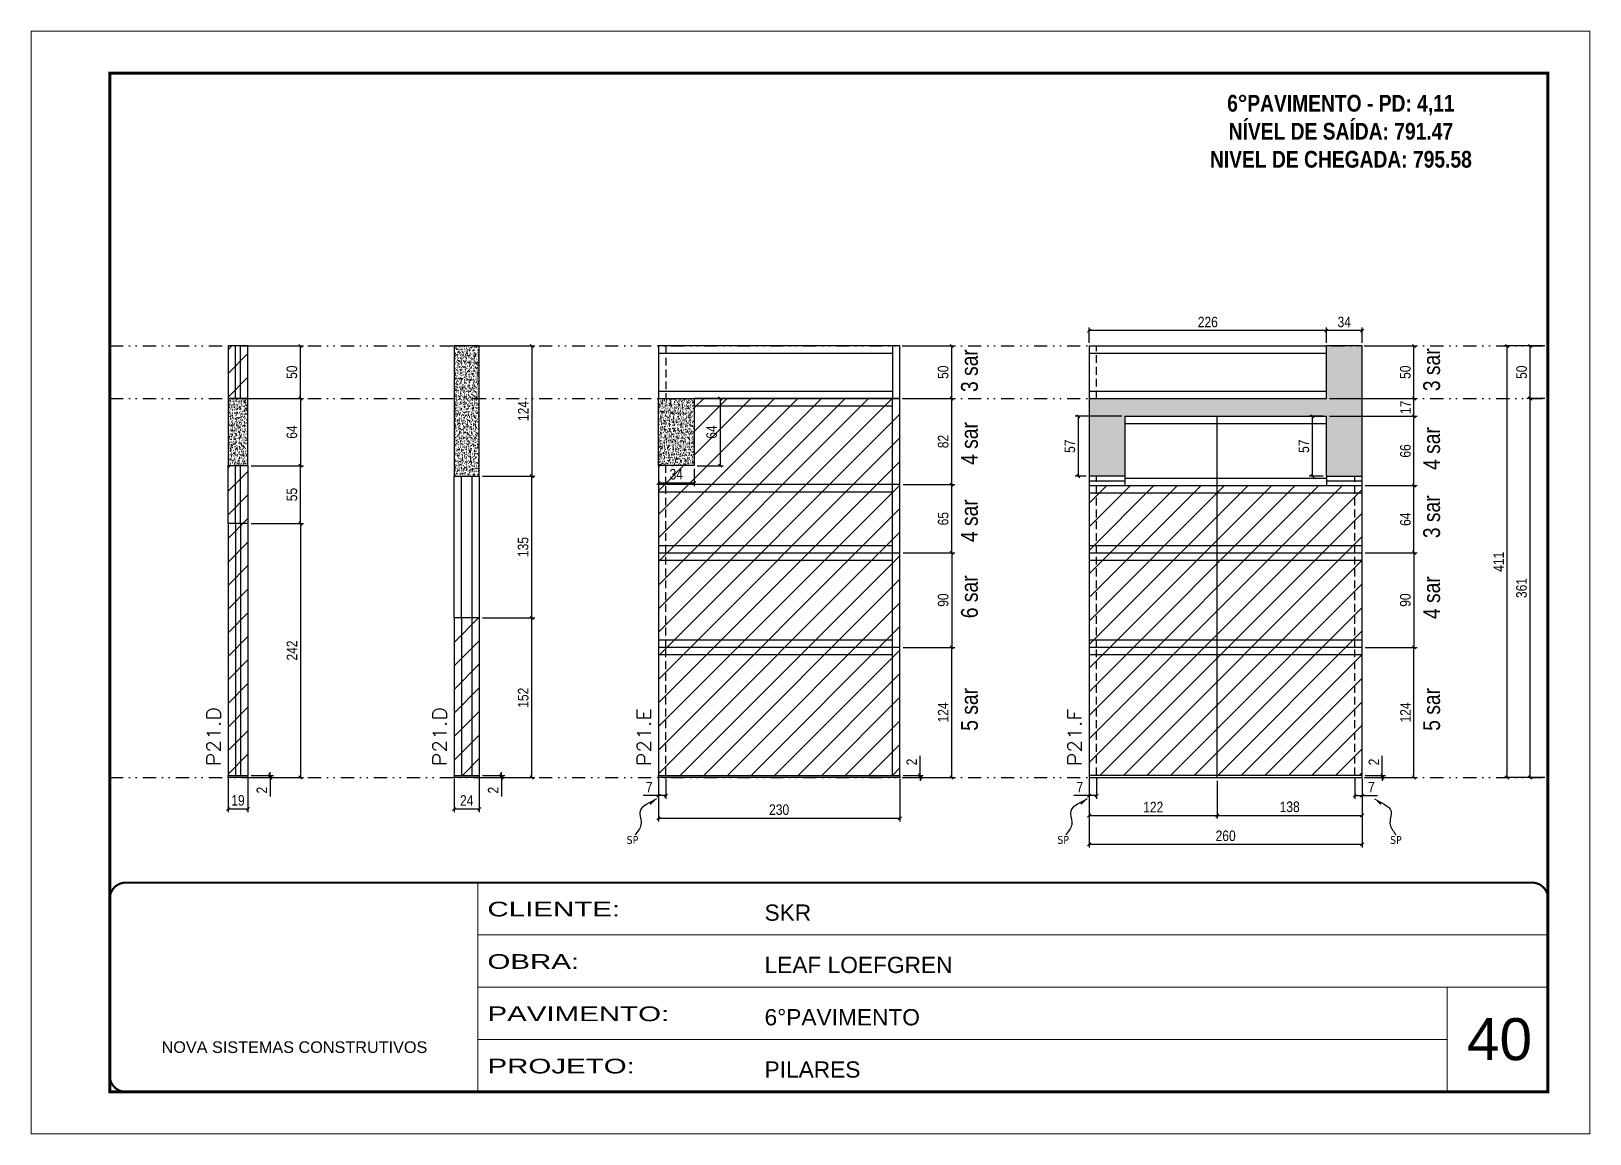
# Model space of a CAD drawing. Extents: x 14400 to 27878, y -21631 to 6985.
# Drawn here: x 19168 to 20653, y -4402 to -3352 of the extents above; entities that cross this region are included whole.
import ezdxf

# ---------------------------------------------------------------- set-up
doc = ezdxf.new("R2010")
doc.units = 0
for name, pattern in [('CONTINUO', [0]), ('DASHED', [0.75, 0.5, -0.25]), ('DIVIDE2', [0.625, 0.25, -0.125, 0, -0.125, 0, -0.125]), ('HIDDEN', [0.375, 0.25, -0.125])]:
    doc.linetypes.add(name, pattern=pattern)
for name, color, linetype, lineweight in [('CARIMBO', 255, 'Continuous', 9), ('Folhas', 255, 'Continuous', 9), ('Hachura', 251, 'Continuous', 9), ('SARRAFO DE PRESSAO', 251, 'DASHED', 9), ('Texto Seção', 7, 'Continuous', 15)]:
    doc.layers.add(name, color=color, linetype=linetype, lineweight=lineweight)
for name, color, linetype in [('COTA', 241, 'Continuous'), ('NOMENCLATURA', 7, 'Continuous'), ('Nível', 160, 'Continuous'), ('Painéis', 200, 'Continuous'), ('SARR_2.2x10', 60, 'Continuous'), ('SARR_2.2x7', 40, 'Continuous'), ('Sarrafo de Pressão', 42, 'HIDDEN'), ('texto', 7, 'Continuous')]:
    doc.layers.add(name, color=color, linetype=linetype)
doc.styles.add('ARIAL', font='arial.ttf')
doc.styles.add('ARIAL_NARROW', font='ARIALN.TTF', dxfattribs={"height": 0.2})
doc.styles.add('COTA TECNICA', font='techl___.ttf', dxfattribs={"height": 10})
doc.styles.add('COTA TECNICA-50', font='techl___.ttf', dxfattribs={"height": 10})
doc.styles.add('REGUA-120', font='ROMANS.shx', dxfattribs={"height": 15})
doc.styles.add('ROMANC', font='techb___.ttf', dxfattribs={"height": 2.5})
doc.styles.get("Standard").update_dxf_attribs({"font": 'arial.ttf'})
doc.styles.add('Tecnologia', font='')
doc.styles.get('Tecnologia').set_extended_font_data('Forgotten Futurist')
doc.dimstyles.new('COTA PAINEL-50', dxfattribs={"dimtxt": 10, "dimasz": 3, "dimexe": 3, "dimexo": 3, "dimgap": 3, "dimtad": 1, "dimdec": 1, "dimzin": 12, "dimdsep": 46, "dimtxsty": 'COTA TECNICA-50', "dimblk1": 'OBLIQUE', "dimblk2": 'OBLIQUE', "dimsah": 1, "dimcen": 0.9, "dimclrd": 4, "dimclre": 4, "dimclrt": 240, "dimadec": 1, "dimazin": 3, "dimtfac": 1, "dimtdec": 1, "dimtmove": 0, "dimatfit": 3, "dimfxl": 1, "dimtolj": 1, "dimtzin": 12, "dimarcsym": 0})
doc.dimstyles.new('PAINEL', dxfattribs={"dimtxt": 10, "dimasz": 3, "dimexe": 3, "dimexo": 3, "dimgap": 3, "dimtad": 1, "dimdec": 1, "dimzin": 12, "dimdsep": 46, "dimtxsty": 'COTA TECNICA', "dimblk1": 'OBLIQUE', "dimblk2": 'OBLIQUE', "dimsah": 1, "dimcen": 0.9, "dimclrd": 4, "dimclre": 4, "dimclrt": 240, "dimadec": 1, "dimazin": 3, "dimtfac": 1, "dimtdec": 1, "dimtmove": 0, "dimatfit": 3, "dimfxl": 1, "dimtolj": 1, "dimtzin": 12, "dimarcsym": 0})
doc.dimstyles.get("Standard").update_dxf_attribs({"dimtxt": 0.18, "dimasz": 0.18, "dimexe": 0.18, "dimexo": 0.0625, "dimgap": 0.09, "dimtad": 0, "dimtih": 1, "dimtoh": 1, "dimdec": 4, "dimzin": 0, "dimdsep": 46, "dimtxsty": 'Standard', "dimcen": 0.09, "dimadec": 0, "dimazin": 0, "dimtfac": 1, "dimtdec": 4, "dimtofl": 0, "dimtmove": 0, "dimatfit": 3, "dimfxl": 1, "dimtolj": 1, "dimtzin": 0, "dimarcsym": 0})

msp = doc.modelspace()

# ---------------------------------------------------------------- texts
at = {"layer": 'CARIMBO', "style": 'ARIAL'}
msp.add_text('40', height=40, dxfattribs=at).set_placement((20536.33, -4332.3))
at = {"layer": 'NOMENCLATURA', "style": 'ARIAL_NARROW'}
for s, p in [('3 sar', (20070.38, -3696.04)), ('3 sar', (20510.73, -3695.25)), ('4 sar', (20070.38, -3765.47)), ('4 sar', (20510.73, -3770.25)), ('4 sar', (20070.38, -3838.97)), ('3 sar', (20510.73, -3835.25)), ('6 sar', (20070.38, -3911.45)), ('4 sar', (20510.73, -3912.25)), ('5 sar', (20070.38, -4018.65)), ('5 sar', (20510.73, -4018.65))]:
    msp.add_text(s, height=16, rotation=90, dxfattribs=at).set_placement(p)
at = {"layer": 'NOMENCLATURA', "color": 2, "insert": (20416.31, -3386.39), "char_height": 16, "attachment_point": 2, "style": 'ROMANC'}
msp.add_mtext_dynamic_manual_height_columns('\\P6°PAVIMENTO - PD: 4,11\\PNÍVEL DE SAÍDA: 791.47\\PNIVEL DE CHEGADA: 795.58', width=432.3511, gutter_width=1, heights=[0], dxfattribs=at)
at = {"layer": 'texto', "color": 0, "char_height": 7.5, "attachment_point": 5}
for insert in [(19741.36, -4122.66), (20151.71, -4122.66), (20468.73, -4122.66)]:
    msp.add_mtext('{\\fTahoma|b0|i0|c0|p34;\\C4;SP}', dxfattribs=dict(at, insert=insert))
at = {"layer": 'Texto Seção', "style": 'REGUA-120', "width": 1.1}
for s, p in [('P21.D', (19348.75, -4052.4)), ('P21.D', (19564.13, -4052.4)), ('P21.E', (19758.89, -4052.4)), ('P21.F', (20169.24, -4052.4))]:
    msp.add_text(s, height=13, rotation=90, dxfattribs=at).set_placement(p)

# ---------------------------------------------------------------- blocks, each defined once
blk = doc.blocks.new('9999999999')
at = {"color": 30, "linetype": 'CONTINUO'}
for p, q in [((98564.6, 34230.2), (98564.6, 34429.4)), ((98564.6, 34379.6), (99584, 34379.6)), ((98564.6, 34329.8), (99488, 34329.8)), ((99584, 34329.8), (99488, 34329.8)), ((99488, 34329.8), (99488, 34230.2)), ((98564.6, 34280), (99488, 34280))]:
    blk.add_line(p, q, dxfattribs=at)
at = {"color": 30, "linetype": 'CONTINUO', "const_width": 2}
blk.add_lwpolyline([(99584, 34230.2), (99584, 34414.4, 0.414214), (99569, 34429.4), (98229, 34429.4, 0.414214), (98214, 34414.4), (98214, 34245.2, 0.414214), (98229, 34230.2), (99584, 34230.2)], format="xyb", dxfattribs=at)
at = {"layer": 'Folhas'}
blk.add_lwpolyline([(98139, 34190.2), (99624, 34190.2), (99624, 35240.2), (98139, 35240.2)], close=True, dxfattribs=at)
at = {"layer": 'Folhas', "color": 30, "const_width": 3}
blk.add_lwpolyline([(98214, 34230.2), (99584, 34230.2), (99584, 35200.2), (98214, 35200.2)], close=True, dxfattribs=at)
at = {"color": 7, "linetype": 'Continuous', "ltscale": 5, "style": 'ARIAL'}
for s, height, p in [('SKR', 15.48, (98837.7, 34393.1)), ('LEAF LOEFGREN', 15.483, (98837.7, 34343.3)), ('6°PAVIMENTO', 15.483, (98837.7, 34293.5)), ('NOVA SISTEMAS CONSTRUTIVOS', 11.059, (98263.2, 34267.2)), ('PILARES', 15.48, (98837.7, 34243.7))]:
    blk.add_text(s, height=height, dxfattribs=at).set_placement(p)
at = {"layer": 'Folhas', "color": 7, "style": 'Tecnologia', "width": 1.5}
for s, p in [('CLIENTE:', (98573.7, 34397.2)), ('OBRA:', (98573.7, 34347.3)), ('PAVIMENTO:', (98573.7, 34297.5)), ('PROJETO:', (98573.7, 34247.7))]:
    blk.add_text(s, height=14, dxfattribs=at).set_placement(p)
blk = doc.blocks.new('_Oblique')
at = {"color": 0, "linetype": 'ByBlock', "lineweight": -2}
blk.add_line((-0.5, -0.5), (0.5, 0.5), dxfattribs=at)
blk = doc.blocks.new('*D3549')
at = {"layer": 'COTA', "color": 4, "lineweight": -2, "transparency": 16777216}
for p, q in [((20176.5, -4064.2), (20176.5, -4129.8)), ((20436.5, -4064.2), (20436.5, -4129.8)), ((20436.5, -4126.8), (20176.5, -4126.8))]:
    blk.add_line(p, q, dxfattribs=at)
at = {"layer": 'Defpoints', "color": 0, "transparency": 16777216}
for p in [(20176.5, -4061.2), (20436.5, -4061.2), (20176.5, -4126.8)]:
    blk.add_point(p, dxfattribs=at)
at = {"layer": 'COTA', "color": 4, "lineweight": -2, "transparency": 16777216, "xscale": 3, "yscale": 3, "zscale": 3, "rotation": 180}
blk.add_blockref('_Oblique', (20176.5, -4126.8), dxfattribs=at)
at = {"layer": 'COTA', "color": 4, "lineweight": -2, "transparency": 16777216, "xscale": 3, "yscale": 3, "zscale": 3}
blk.add_blockref('_Oblique', (20436.5, -4126.8), dxfattribs=at)
at = {"layer": 'COTA', "color": 240, "transparency": 16777216, "insert": (20306.5, -4118.7), "char_height": 10, "attachment_point": 5, "style": 'COTA TECNICA'}
blk.add_mtext('\\A1;260', dxfattribs=at)
blk = doc.blocks.new('*D3550')
at = {"layer": 'COTA', "color": 4, "lineweight": -2, "transparency": 16777216}
for p, q in [((20429.5, -4064.2), (20429.5, -4083.4)), ((20436.5, -4066.2), (20436.5, -4083.4)), ((20429.5, -4080.4), (20436.5, -4080.4)), ((20436.5, -4080.4), (20451.2, -4080.4))]:
    blk.add_line(p, q, dxfattribs=at)
at = {"layer": 'Defpoints', "color": 0, "transparency": 16777216}
for p in [(20429.5, -4061.2), (20436.5, -4063.2), (20436.5, -4080.4)]:
    blk.add_point(p, dxfattribs=at)
at = {"layer": 'COTA', "color": 4, "lineweight": -2, "transparency": 16777216, "xscale": 3, "yscale": 3, "zscale": 3, "rotation": 180}
blk.add_blockref('_Oblique', (20429.5, -4080.4), dxfattribs=at)
at = {"layer": 'COTA', "color": 4, "lineweight": -2, "transparency": 16777216, "xscale": 3, "yscale": 3, "zscale": 3}
blk.add_blockref('_Oblique', (20436.5, -4080.4), dxfattribs=at)
at = {"layer": 'COTA', "color": 240, "transparency": 16777216, "insert": (20445.4, -4072.3), "char_height": 10, "attachment_point": 5, "style": 'COTA TECNICA-50'}
blk.add_mtext('\\A1;7', dxfattribs=at)
blk = doc.blocks.new('*D3551')
at = {"layer": 'COTA', "color": 4, "lineweight": -2, "transparency": 16777216}
for p, q in [((20176.5, -4066.2), (20176.5, -4083.4)), ((20183.5, -4064.2), (20183.5, -4083.4)), ((20176.5, -4080.4), (20161.8, -4080.4)), ((20183.5, -4080.4), (20176.5, -4080.4))]:
    blk.add_line(p, q, dxfattribs=at)
at = {"layer": 'Defpoints', "color": 0, "transparency": 16777216}
for p in [(20176.5, -4063.2), (20183.5, -4061.2), (20176.5, -4080.4)]:
    blk.add_point(p, dxfattribs=at)
at = {"layer": 'COTA', "color": 4, "lineweight": -2, "transparency": 16777216, "xscale": 3, "yscale": 3, "zscale": 3, "rotation": 180}
blk.add_blockref('_Oblique', (20176.5, -4080.4), dxfattribs=at)
at = {"layer": 'COTA', "color": 4, "lineweight": -2, "transparency": 16777216, "xscale": 3, "yscale": 3, "zscale": 3}
blk.add_blockref('_Oblique', (20183.5, -4080.4), dxfattribs=at)
at = {"layer": 'COTA', "color": 240, "transparency": 16777216, "insert": (20167.6, -4072.3), "char_height": 10, "attachment_point": 5, "style": 'COTA TECNICA-50'}
blk.add_mtext('\\A1;7', dxfattribs=at)
blk = doc.blocks.new('*D3552')
at = {"layer": 'COTA', "color": 4, "lineweight": -2, "transparency": 16777216}
for p, q in [((20455.7, -4061.2), (20455.7, -4042.4)), ((20439.5, -4061.2), (20458.7, -4061.2)), ((20439.5, -4063.2), (20458.7, -4063.2)), ((20455.7, -4063.2), (20455.7, -4061.2)), ((20455.7, -4063.2), (20455.7, -4066.2))]:
    blk.add_line(p, q, dxfattribs=at)
at = {"layer": 'Defpoints', "color": 0, "transparency": 16777216}
for p in [(20436.5, -4061.2), (20436.5, -4063.2), (20455.7, -4063.2)]:
    blk.add_point(p, dxfattribs=at)
at = {"layer": 'COTA', "color": 4, "lineweight": -2, "transparency": 16777216, "xscale": 3, "yscale": 3, "zscale": 3}
for p, rotation in [((20455.7, -4061.2), 270), ((20455.7, -4063.2), 90)]:
    blk.add_blockref('_Oblique', p, dxfattribs=dict(at, rotation=rotation))
at = {"layer": 'COTA', "color": 240, "transparency": 16777216, "insert": (20447.7, -4048.4), "char_height": 10, "attachment_point": 5, "rotation": 90, "style": 'COTA TECNICA-50'}
blk.add_mtext('\\A1;2', dxfattribs=at)
blk = doc.blocks.new('*D3553')
at = {"layer": 'COTA', "color": 4, "linetype": 'ByBlock', "lineweight": -2, "transparency": 16777216}
for p, q in [((20439.5, -3939.2), (20488.9, -3939.2)), ((20485.9, -4063.2), (20485.9, -3939.2)), ((20439.5, -4063.2), (20488.9, -4063.2))]:
    blk.add_line(p, q, dxfattribs=at)
at = {"layer": 'Defpoints', "color": 0, "linetype": 'ByBlock', "transparency": 16777216}
for p in [(20436.5, -3939.2), (20485.9, -3939.2), (20436.5, -4063.2)]:
    blk.add_point(p, dxfattribs=at)
at = {"layer": 'COTA', "color": 4, "linetype": 'ByBlock', "lineweight": -2, "transparency": 16777216, "xscale": 3, "yscale": 3, "zscale": 3}
for p, rotation in [((20485.9, -3939.2), 90), ((20485.9, -4063.2), 270)]:
    blk.add_blockref('_Oblique', p, dxfattribs=dict(at, rotation=rotation))
at = {"layer": 'COTA', "color": 240, "linetype": 'ByBlock', "transparency": 16777216, "insert": (20477.8, -4001.2), "char_height": 10, "attachment_point": 5, "rotation": 90, "style": 'COTA TECNICA'}
blk.add_mtext('\\A1;124', dxfattribs=at)
blk = doc.blocks.new('*D3554')
at = {"layer": 'COTA', "color": 4, "lineweight": -2, "transparency": 16777216}
for p, q in [((20298.5, -4066.2), (20298.5, -4102.3)), ((20436.5, -4066.2), (20436.5, -4102.3)), ((20298.5, -4099.3), (20436.5, -4099.3))]:
    blk.add_line(p, q, dxfattribs=at)
at = {"layer": 'Defpoints', "color": 0, "transparency": 16777216}
for p in [(20298.5, -4063.2), (20436.5, -4063.2), (20436.5, -4099.3)]:
    blk.add_point(p, dxfattribs=at)
at = {"layer": 'COTA', "color": 4, "lineweight": -2, "transparency": 16777216, "xscale": 3, "yscale": 3, "zscale": 3, "rotation": 180}
blk.add_blockref('_Oblique', (20298.5, -4099.3), dxfattribs=at)
at = {"layer": 'COTA', "color": 4, "lineweight": -2, "transparency": 16777216, "xscale": 3, "yscale": 3, "zscale": 3}
blk.add_blockref('_Oblique', (20436.5, -4099.3), dxfattribs=at)
at = {"layer": 'COTA', "color": 240, "transparency": 16777216, "insert": (20367.5, -4091.1), "char_height": 10, "attachment_point": 5, "style": 'COTA TECNICA'}
blk.add_mtext('\\A1;138', dxfattribs=at)
blk = doc.blocks.new('*D3555')
at = {"layer": 'COTA', "color": 4, "lineweight": -2, "transparency": 16777216}
for p, q in [((20176.5, -4066.2), (20176.5, -4102.3)), ((20298.5, -4066.2), (20298.5, -4102.3)), ((20176.5, -4099.3), (20298.5, -4099.3))]:
    blk.add_line(p, q, dxfattribs=at)
at = {"layer": 'Defpoints', "color": 0, "transparency": 16777216}
for p in [(20176.5, -4063.2), (20298.5, -4063.2), (20298.5, -4099.3)]:
    blk.add_point(p, dxfattribs=at)
at = {"layer": 'COTA', "color": 4, "lineweight": -2, "transparency": 16777216, "xscale": 3, "yscale": 3, "zscale": 3, "rotation": 180}
blk.add_blockref('_Oblique', (20176.5, -4099.3), dxfattribs=at)
at = {"layer": 'COTA', "color": 4, "lineweight": -2, "transparency": 16777216, "xscale": 3, "yscale": 3, "zscale": 3}
blk.add_blockref('_Oblique', (20298.5, -4099.3), dxfattribs=at)
at = {"layer": 'COTA', "color": 240, "transparency": 16777216, "insert": (20237.5, -4091.3), "char_height": 10, "attachment_point": 5, "style": 'COTA TECNICA'}
blk.add_mtext('\\A1;122', dxfattribs=at)
blk = doc.blocks.new('*D3556')
at = {"layer": 'COTA', "color": 4, "lineweight": -2, "transparency": 16777216}
for p, q in [((19571.4, -4064.2), (19571.4, -4096.1)), ((19595.4, -4064.2), (19595.4, -4096.1)), ((19571.4, -4093.1), (19595.4, -4093.1))]:
    blk.add_line(p, q, dxfattribs=at)
at = {"layer": 'Defpoints', "color": 0, "transparency": 16777216}
for p in [(19571.4, -4061.2), (19595.4, -4061.2), (19595.4, -4093.1)]:
    blk.add_point(p, dxfattribs=at)
at = {"layer": 'COTA', "color": 4, "lineweight": -2, "transparency": 16777216, "xscale": 3, "yscale": 3, "zscale": 3, "rotation": 180}
blk.add_blockref('_Oblique', (19571.4, -4093.1), dxfattribs=at)
at = {"layer": 'COTA', "color": 4, "lineweight": -2, "transparency": 16777216, "xscale": 3, "yscale": 3, "zscale": 3}
blk.add_blockref('_Oblique', (19595.4, -4093.1), dxfattribs=at)
at = {"layer": 'COTA', "color": 240, "transparency": 16777216, "insert": (19583.4, -4085), "char_height": 10, "attachment_point": 5, "style": 'COTA TECNICA'}
blk.add_mtext('\\A1;24', dxfattribs=at)
blk = doc.blocks.new('*D3557')
at = {"layer": 'COTA', "color": 4, "lineweight": -2, "transparency": 16777216}
for p, q in [((19598.4, -4061.2), (19619.6, -4061.2)), ((19598.4, -4063.2), (19619.6, -4063.2)), ((19616.6, -4061.2), (19616.6, -4058.2)), ((19616.6, -4061.2), (19616.6, -4063.2)), ((19616.6, -4063.2), (19616.6, -4081.3))]:
    blk.add_line(p, q, dxfattribs=at)
at = {"layer": 'Defpoints', "color": 0, "transparency": 16777216}
for p in [(19595.4, -4061.2), (19595.4, -4063.2), (19616.6, -4061.2)]:
    blk.add_point(p, dxfattribs=at)
at = {"layer": 'COTA', "color": 4, "lineweight": -2, "transparency": 16777216, "xscale": 3, "yscale": 3, "zscale": 3}
for p, rotation in [((19616.6, -4061.2), 270), ((19616.6, -4063.2), 90)]:
    blk.add_blockref('_Oblique', p, dxfattribs=dict(at, rotation=rotation))
at = {"layer": 'COTA', "color": 240, "transparency": 16777216, "insert": (19608.6, -4075.2), "char_height": 10, "attachment_point": 5, "rotation": 90, "style": 'COTA TECNICA-50'}
blk.add_mtext('\\A1;2', dxfattribs=at)
blk = doc.blocks.new('*D3558')
at = {"layer": 'COTA', "color": 4, "linetype": 'ByBlock', "lineweight": -2, "transparency": 16777216}
for p, q in [((19598.4, -3652.2), (19648.4, -3652.2)), ((19645.4, -3652.2), (19645.4, -3776.2)), ((19598.4, -3776.2), (19648.4, -3776.2))]:
    blk.add_line(p, q, dxfattribs=at)
at = {"layer": 'Defpoints', "color": 0, "linetype": 'ByBlock', "transparency": 16777216}
for p in [(19595.4, -3652.2), (19595.4, -3776.2), (19645.4, -3776.2)]:
    blk.add_point(p, dxfattribs=at)
at = {"layer": 'COTA', "color": 4, "linetype": 'ByBlock', "lineweight": -2, "transparency": 16777216, "xscale": 3, "yscale": 3, "zscale": 3}
for p, rotation in [((19645.4, -3652.2), 90), ((19645.4, -3776.2), 270)]:
    blk.add_blockref('_Oblique', p, dxfattribs=dict(at, rotation=rotation))
at = {"layer": 'COTA', "color": 240, "linetype": 'ByBlock', "transparency": 16777216, "insert": (19637.3, -3714.2), "char_height": 10, "attachment_point": 5, "rotation": 90, "style": 'COTA TECNICA'}
blk.add_mtext('\\A1;124', dxfattribs=at)
blk = doc.blocks.new('*D3559')
at = {"layer": 'COTA', "color": 4, "lineweight": -2, "transparency": 16777216}
for p, q in [((19356, -4064.2), (19356, -4096.1)), ((19375, -4064.2), (19375, -4096.1)), ((19356, -4093.1), (19375, -4093.1))]:
    blk.add_line(p, q, dxfattribs=at)
at = {"layer": 'Defpoints', "color": 0, "transparency": 16777216}
for p in [(19356, -4061.2), (19375, -4061.2), (19375, -4093.1)]:
    blk.add_point(p, dxfattribs=at)
at = {"layer": 'COTA', "color": 4, "lineweight": -2, "transparency": 16777216, "xscale": 3, "yscale": 3, "zscale": 3, "rotation": 180}
blk.add_blockref('_Oblique', (19356, -4093.1), dxfattribs=at)
at = {"layer": 'COTA', "color": 4, "lineweight": -2, "transparency": 16777216, "xscale": 3, "yscale": 3, "zscale": 3}
blk.add_blockref('_Oblique', (19375, -4093.1), dxfattribs=at)
at = {"layer": 'COTA', "color": 240, "transparency": 16777216, "insert": (19365.5, -4085), "char_height": 10, "attachment_point": 5, "style": 'COTA TECNICA'}
blk.add_mtext('\\A1;19', dxfattribs=at)
blk = doc.blocks.new('*D3560')
at = {"layer": 'COTA', "color": 4, "lineweight": -2, "transparency": 16777216}
for p, q in [((19378, -4061.2), (19399.2, -4061.2)), ((19378, -4063.2), (19399.2, -4063.2)), ((19396.2, -4061.2), (19396.2, -4058.2)), ((19396.2, -4061.2), (19396.2, -4063.2)), ((19396.2, -4063.2), (19396.2, -4081.3))]:
    blk.add_line(p, q, dxfattribs=at)
at = {"layer": 'Defpoints', "color": 0, "transparency": 16777216}
for p in [(19375, -4061.2), (19375, -4063.2), (19396.2, -4061.2)]:
    blk.add_point(p, dxfattribs=at)
at = {"layer": 'COTA', "color": 4, "lineweight": -2, "transparency": 16777216, "xscale": 3, "yscale": 3, "zscale": 3}
for p, rotation in [((19396.2, -4061.2), 270), ((19396.2, -4063.2), 90)]:
    blk.add_blockref('_Oblique', p, dxfattribs=dict(at, rotation=rotation))
at = {"layer": 'COTA', "color": 240, "transparency": 16777216, "insert": (19388.2, -4075.2), "char_height": 10, "attachment_point": 5, "rotation": 90, "style": 'COTA TECNICA-50'}
blk.add_mtext('\\A1;2', dxfattribs=at)
blk = doc.blocks.new('*D3561')
at = {"layer": 'COTA', "color": 4, "lineweight": -2, "transparency": 16777216}
for p, q in [((19766.1, -4064.2), (19766.1, -4105)), ((19996.1, -4064.2), (19996.1, -4105)), ((19766.1, -4102), (19996.1, -4102))]:
    blk.add_line(p, q, dxfattribs=at)
at = {"layer": 'Defpoints', "color": 0, "transparency": 16777216}
for p in [(19766.1, -4061.2), (19996.1, -4061.2), (19996.1, -4102)]:
    blk.add_point(p, dxfattribs=at)
at = {"layer": 'COTA', "color": 4, "lineweight": -2, "transparency": 16777216, "xscale": 3, "yscale": 3, "zscale": 3, "rotation": 180}
blk.add_blockref('_Oblique', (19766.1, -4102), dxfattribs=at)
at = {"layer": 'COTA', "color": 4, "lineweight": -2, "transparency": 16777216, "xscale": 3, "yscale": 3, "zscale": 3}
blk.add_blockref('_Oblique', (19996.1, -4102), dxfattribs=at)
at = {"layer": 'COTA', "color": 240, "transparency": 16777216, "insert": (19881.1, -4093.8), "char_height": 10, "attachment_point": 5, "style": 'COTA TECNICA'}
blk.add_mtext('\\A1;230', dxfattribs=at)
blk = doc.blocks.new('*D3562')
at = {"layer": 'COTA', "color": 4, "lineweight": -2, "transparency": 16777216}
for p, q in [((19766.1, -4066.2), (19766.1, -4083.4)), ((19773.1, -4064.2), (19773.1, -4083.4)), ((19766.1, -4080.4), (19751.4, -4080.4)), ((19773.1, -4080.4), (19766.1, -4080.4))]:
    blk.add_line(p, q, dxfattribs=at)
at = {"layer": 'Defpoints', "color": 0, "transparency": 16777216}
for p in [(19766.1, -4063.2), (19773.1, -4061.2), (19766.1, -4080.4)]:
    blk.add_point(p, dxfattribs=at)
at = {"layer": 'COTA', "color": 4, "lineweight": -2, "transparency": 16777216, "xscale": 3, "yscale": 3, "zscale": 3, "rotation": 180}
blk.add_blockref('_Oblique', (19766.1, -4080.4), dxfattribs=at)
at = {"layer": 'COTA', "color": 4, "lineweight": -2, "transparency": 16777216, "xscale": 3, "yscale": 3, "zscale": 3}
blk.add_blockref('_Oblique', (19773.1, -4080.4), dxfattribs=at)
at = {"layer": 'COTA', "color": 240, "transparency": 16777216, "insert": (19757.3, -4072.3), "char_height": 10, "attachment_point": 5, "style": 'COTA TECNICA-50'}
blk.add_mtext('\\A1;7', dxfattribs=at)
blk = doc.blocks.new('*D3563')
at = {"layer": 'COTA', "color": 4, "lineweight": -2, "transparency": 16777216}
for p, q in [((20015.4, -4061.2), (20015.4, -4042.4)), ((19999.1, -4061.2), (20018.4, -4061.2)), ((19999.1, -4063.2), (20018.4, -4063.2)), ((20015.4, -4063.2), (20015.4, -4061.2)), ((20015.4, -4063.2), (20015.4, -4066.2))]:
    blk.add_line(p, q, dxfattribs=at)
at = {"layer": 'Defpoints', "color": 0, "transparency": 16777216}
for p in [(19996.1, -4061.2), (19996.1, -4063.2), (20015.4, -4063.2)]:
    blk.add_point(p, dxfattribs=at)
at = {"layer": 'COTA', "color": 4, "lineweight": -2, "transparency": 16777216, "xscale": 3, "yscale": 3, "zscale": 3}
for p, rotation in [((20015.4, -4061.2), 270), ((20015.4, -4063.2), 90)]:
    blk.add_blockref('_Oblique', p, dxfattribs=dict(at, rotation=rotation))
at = {"layer": 'COTA', "color": 240, "transparency": 16777216, "insert": (20007.4, -4048.4), "char_height": 10, "attachment_point": 5, "rotation": 90, "style": 'COTA TECNICA-50'}
blk.add_mtext('\\A1;2', dxfattribs=at)
blk = doc.blocks.new('*D3564')
at = {"layer": 'COTA', "color": 4, "lineweight": -2, "transparency": 16777216}
for p, q in [((19803.1, -3702.2), (19827.9, -3702.2)), ((19824.9, -3702.2), (19824.9, -3766.2)), ((19803.1, -3766.2), (19827.9, -3766.2))]:
    blk.add_line(p, q, dxfattribs=at)
at = {"layer": 'Defpoints', "color": 0, "transparency": 16777216}
for p in [(19800.1, -3702.2), (19800.1, -3766.2), (19824.9, -3766.2)]:
    blk.add_point(p, dxfattribs=at)
at = {"layer": 'COTA', "color": 4, "lineweight": -2, "transparency": 16777216, "xscale": 3, "yscale": 3, "zscale": 3}
for p, rotation in [((19824.9, -3702.2), 90), ((19824.9, -3766.2), 270)]:
    blk.add_blockref('_Oblique', p, dxfattribs=dict(at, rotation=rotation))
at = {"layer": 'COTA', "color": 240, "transparency": 16777216, "insert": (19816.8, -3734.2), "char_height": 10, "attachment_point": 5, "rotation": 90, "style": 'COTA TECNICA'}
blk.add_mtext('\\A1;64', dxfattribs=at)
blk = doc.blocks.new('*D3565')
at = {"layer": 'COTA', "color": 4, "lineweight": -2, "transparency": 16777216}
for p, q in [((19999.1, -3939.2), (20048.5, -3939.2)), ((20045.5, -4063.2), (20045.5, -3939.2)), ((19999.1, -4063.2), (20048.5, -4063.2))]:
    blk.add_line(p, q, dxfattribs=at)
at = {"layer": 'Defpoints', "color": 0, "transparency": 16777216}
for p in [(19996.1, -3939.2), (20045.5, -3939.2), (19996.1, -4063.2)]:
    blk.add_point(p, dxfattribs=at)
at = {"layer": 'COTA', "color": 4, "lineweight": -2, "transparency": 16777216, "xscale": 3, "yscale": 3, "zscale": 3}
for p, rotation in [((20045.5, -3939.2), 90), ((20045.5, -4063.2), 270)]:
    blk.add_blockref('_Oblique', p, dxfattribs=dict(at, rotation=rotation))
at = {"layer": 'COTA', "color": 240, "transparency": 16777216, "insert": (20037.4, -4001.2), "char_height": 10, "attachment_point": 5, "rotation": 90, "style": 'COTA TECNICA'}
blk.add_mtext('\\A1;124', dxfattribs=at)
blk = doc.blocks.new('*D3566')
at = {"layer": 'COTA', "color": 4, "lineweight": -2, "transparency": 16777216}
for p, q in [((19598.4, -3911.2), (19648.4, -3911.2)), ((19645.4, -4063.2), (19645.4, -3911.2)), ((19598.4, -4063.2), (19648.4, -4063.2))]:
    blk.add_line(p, q, dxfattribs=at)
at = {"layer": 'Defpoints', "color": 0, "transparency": 16777216}
for p in [(19595.4, -3911.2), (19645.4, -3911.2), (19595.4, -4063.2)]:
    blk.add_point(p, dxfattribs=at)
at = {"layer": 'COTA', "color": 4, "lineweight": -2, "transparency": 16777216, "xscale": 3, "yscale": 3, "zscale": 3}
for p, rotation in [((19645.4, -3911.2), 90), ((19645.4, -4063.2), 270)]:
    blk.add_blockref('_Oblique', p, dxfattribs=dict(at, rotation=rotation))
at = {"layer": 'COTA', "color": 240, "transparency": 16777216, "insert": (19637.3, -3987.2), "char_height": 10, "attachment_point": 5, "rotation": 90, "style": 'COTA TECNICA-50'}
blk.add_mtext('\\A1;152', dxfattribs=at)
blk = doc.blocks.new('*D3570')
at = {"layer": 'COTA', "color": 4, "lineweight": -2, "transparency": 16777216}
for p, q in [((19378, -3702.2), (19428, -3702.2)), ((19425, -3702.2), (19425, -3766.2)), ((19378, -3766.2), (19428, -3766.2))]:
    blk.add_line(p, q, dxfattribs=at)
at = {"layer": 'Defpoints', "color": 0, "transparency": 16777216}
for p in [(19375, -3702.2), (19375, -3766.2), (19425, -3766.2)]:
    blk.add_point(p, dxfattribs=at)
at = {"layer": 'COTA', "color": 4, "lineweight": -2, "transparency": 16777216, "xscale": 3, "yscale": 3, "zscale": 3}
for p, rotation in [((19425, -3702.2), 90), ((19425, -3766.2), 270)]:
    blk.add_blockref('_Oblique', p, dxfattribs=dict(at, rotation=rotation))
at = {"layer": 'COTA', "color": 240, "transparency": 16777216, "insert": (19416.9, -3734.2), "char_height": 10, "attachment_point": 5, "rotation": 90, "style": 'COTA TECNICA'}
blk.add_mtext('\\A1;64', dxfattribs=at)
blk = doc.blocks.new('*D3576')
at = {"layer": 'COTA', "color": 4, "lineweight": -2, "transparency": 16777216}
for p, q in [((19378, -3821.2), (19428, -3821.2)), ((19425, -3821.2), (19425, -4063.2)), ((19378, -4063.2), (19428, -4063.2))]:
    blk.add_line(p, q, dxfattribs=at)
at = {"layer": 'Defpoints', "color": 0, "transparency": 16777216}
for p in [(19375, -3821.2), (19375, -4063.2), (19425, -4063.2)]:
    blk.add_point(p, dxfattribs=at)
at = {"layer": 'COTA', "color": 4, "lineweight": -2, "transparency": 16777216, "xscale": 3, "yscale": 3, "zscale": 3}
for p, rotation in [((19425, -3821.2), 90), ((19425, -4063.2), 270)]:
    blk.add_blockref('_Oblique', p, dxfattribs=dict(at, rotation=rotation))
at = {"layer": 'COTA', "color": 240, "transparency": 16777216, "insert": (19416.9, -3942.2), "char_height": 10, "attachment_point": 5, "rotation": 90, "style": 'COTA TECNICA'}
blk.add_mtext('\\A1;242', dxfattribs=at)
blk = doc.blocks.new('*D3577')
at = {"layer": 'COTA', "color": 4, "lineweight": -2, "transparency": 16777216}
for p, q in [((19598.4, -3776.2), (19648.4, -3776.2)), ((19645.4, -3911.2), (19645.4, -3776.2)), ((19598.4, -3911.2), (19648.4, -3911.2))]:
    blk.add_line(p, q, dxfattribs=at)
at = {"layer": 'Defpoints', "color": 0, "transparency": 16777216}
for p in [(19595.4, -3776.2), (19645.4, -3776.2), (19595.4, -3911.2)]:
    blk.add_point(p, dxfattribs=at)
at = {"layer": 'COTA', "color": 4, "lineweight": -2, "transparency": 16777216, "xscale": 3, "yscale": 3, "zscale": 3}
for p, rotation in [((19645.4, -3776.2), 90), ((19645.4, -3911.2), 270)]:
    blk.add_blockref('_Oblique', p, dxfattribs=dict(at, rotation=rotation))
at = {"layer": 'COTA', "color": 240, "transparency": 16777216, "insert": (19637.2, -3843.7), "char_height": 10, "attachment_point": 5, "rotation": 90, "style": 'COTA TECNICA'}
blk.add_mtext('\\A1;135', dxfattribs=at)
blk = doc.blocks.new('*D3580')
at = {"layer": 'COTA', "color": 4, "lineweight": -2, "transparency": 16777216}
for p, q in [((19999.1, -3849.2), (20048.5, -3849.2)), ((20045.5, -3849.2), (20045.5, -3939.2)), ((19999.1, -3939.2), (20048.5, -3939.2))]:
    blk.add_line(p, q, dxfattribs=at)
at = {"layer": 'Defpoints', "color": 0, "transparency": 16777216}
for p in [(19996.1, -3849.2), (19996.1, -3939.2), (20045.5, -3939.2)]:
    blk.add_point(p, dxfattribs=at)
at = {"layer": 'COTA', "color": 4, "lineweight": -2, "transparency": 16777216, "xscale": 3, "yscale": 3, "zscale": 3}
for p, rotation in [((20045.5, -3849.2), 90), ((20045.5, -3939.2), 270)]:
    blk.add_blockref('_Oblique', p, dxfattribs=dict(at, rotation=rotation))
at = {"layer": 'COTA', "color": 240, "transparency": 16777216, "insert": (20037.4, -3894.2), "char_height": 10, "attachment_point": 5, "rotation": 90, "style": 'COTA TECNICA'}
blk.add_mtext('\\A1;90', dxfattribs=at)
blk = doc.blocks.new('*D3581')
at = {"layer": 'COTA', "color": 4, "lineweight": -2, "transparency": 16777216}
for p, q in [((20439.5, -3849.2), (20488.9, -3849.2)), ((20485.9, -3849.2), (20485.9, -3939.2)), ((20439.5, -3939.2), (20488.9, -3939.2))]:
    blk.add_line(p, q, dxfattribs=at)
at = {"layer": 'Defpoints', "color": 0, "transparency": 16777216}
for p in [(20436.5, -3849.2), (20436.5, -3939.2), (20485.9, -3939.2)]:
    blk.add_point(p, dxfattribs=at)
at = {"layer": 'COTA', "color": 4, "lineweight": -2, "transparency": 16777216, "xscale": 3, "yscale": 3, "zscale": 3}
for p, rotation in [((20485.9, -3849.2), 90), ((20485.9, -3939.2), 270)]:
    blk.add_blockref('_Oblique', p, dxfattribs=dict(at, rotation=rotation))
at = {"layer": 'COTA', "color": 240, "transparency": 16777216, "insert": (20477.7, -3894.2), "char_height": 10, "attachment_point": 5, "rotation": 90, "style": 'COTA TECNICA'}
blk.add_mtext('\\A1;90', dxfattribs=at)
blk = doc.blocks.new('*D3583')
at = {"layer": 'COTA', "color": 4, "lineweight": -2, "transparency": 16777216}
for p, q in [((19378, -3766.2), (19428, -3766.2)), ((19425, -3821.2), (19425, -3766.2)), ((19378, -3821.2), (19428, -3821.2))]:
    blk.add_line(p, q, dxfattribs=at)
at = {"layer": 'Defpoints', "color": 0, "transparency": 16777216}
for p in [(19375, -3766.2), (19425, -3766.2), (19375, -3821.2)]:
    blk.add_point(p, dxfattribs=at)
at = {"layer": 'COTA', "color": 4, "lineweight": -2, "transparency": 16777216, "xscale": 3, "yscale": 3, "zscale": 3}
for p, rotation in [((19425, -3766.2), 90), ((19425, -3821.2), 270)]:
    blk.add_blockref('_Oblique', p, dxfattribs=dict(at, rotation=rotation))
at = {"layer": 'COTA', "color": 240, "transparency": 16777216, "insert": (19416.9, -3793.7), "char_height": 10, "attachment_point": 5, "rotation": 90, "style": 'COTA TECNICA'}
blk.add_mtext('\\A1;55', dxfattribs=at)
blk = doc.blocks.new('*D3584')
at = {"layer": 'COTA', "color": 4, "lineweight": -2, "transparency": 16777216}
for p, q in [((20439.5, -3785.2), (20488.9, -3785.2)), ((20485.9, -3849.2), (20485.9, -3785.2)), ((20439.5, -3849.2), (20488.9, -3849.2))]:
    blk.add_line(p, q, dxfattribs=at)
at = {"layer": 'Defpoints', "color": 0, "transparency": 16777216}
for p in [(20436.5, -3785.2), (20485.9, -3785.2), (20436.5, -3849.2)]:
    blk.add_point(p, dxfattribs=at)
at = {"layer": 'COTA', "color": 4, "lineweight": -2, "transparency": 16777216, "xscale": 3, "yscale": 3, "zscale": 3}
for p, rotation in [((20485.9, -3785.2), 90), ((20485.9, -3849.2), 270)]:
    blk.add_blockref('_Oblique', p, dxfattribs=dict(at, rotation=rotation))
at = {"layer": 'COTA', "color": 240, "transparency": 16777216, "insert": (20477.8, -3817.2), "char_height": 10, "attachment_point": 5, "rotation": 90, "style": 'COTA TECNICA'}
blk.add_mtext('\\A1;64', dxfattribs=at)
blk = doc.blocks.new('*D3605')
at = {"layer": 'COTA', "color": 4, "lineweight": -2, "transparency": 16777216}
for p, q in [((19378, -3652.2), (19428, -3652.2)), ((19425, -3702.2), (19425, -3652.2)), ((19378, -3702.2), (19428, -3702.2))]:
    blk.add_line(p, q, dxfattribs=at)
at = {"layer": 'Defpoints', "color": 0, "transparency": 16777216}
for p in [(19375, -3652.2), (19425, -3652.2), (19375, -3702.2)]:
    blk.add_point(p, dxfattribs=at)
at = {"layer": 'COTA', "color": 4, "lineweight": -2, "transparency": 16777216, "xscale": 3, "yscale": 3, "zscale": 3}
for p, rotation in [((19425, -3652.2), 90), ((19425, -3702.2), 270)]:
    blk.add_blockref('_Oblique', p, dxfattribs=dict(at, rotation=rotation))
at = {"layer": 'COTA', "color": 240, "transparency": 16777216, "insert": (19416.9, -3677.2), "char_height": 10, "attachment_point": 5, "rotation": 90, "style": 'COTA TECNICA'}
blk.add_mtext('\\A1;50', dxfattribs=at)
blk = doc.blocks.new('*D3606')
at = {"layer": 'COTA', "color": 4, "lineweight": -2, "transparency": 16777216}
for p, q in [((19999.1, -3784.2), (20048.5, -3784.2)), ((20045.5, -3849.2), (20045.5, -3784.2)), ((19999.1, -3849.2), (20048.5, -3849.2))]:
    blk.add_line(p, q, dxfattribs=at)
at = {"layer": 'Defpoints', "color": 0, "transparency": 16777216}
for p in [(19996.1, -3784.2), (20045.5, -3784.2), (19996.1, -3849.2)]:
    blk.add_point(p, dxfattribs=at)
at = {"layer": 'COTA', "color": 4, "lineweight": -2, "transparency": 16777216, "xscale": 3, "yscale": 3, "zscale": 3}
for p, rotation in [((20045.5, -3784.2), 90), ((20045.5, -3849.2), 270)]:
    blk.add_blockref('_Oblique', p, dxfattribs=dict(at, rotation=rotation))
at = {"layer": 'COTA', "color": 240, "transparency": 16777216, "insert": (20037.4, -3816.7), "char_height": 10, "attachment_point": 5, "rotation": 90, "style": 'COTA TECNICA'}
blk.add_mtext('\\A1;65', dxfattribs=at)
blk = doc.blocks.new('*D3607')
at = {"layer": 'COTA', "color": 4, "lineweight": -2, "transparency": 16777216}
for p, q in [((19999.1, -3702.2), (20048.5, -3702.2)), ((20045.5, -3784.2), (20045.5, -3702.2)), ((19999.1, -3784.2), (20048.5, -3784.2))]:
    blk.add_line(p, q, dxfattribs=at)
at = {"layer": 'Defpoints', "color": 0, "transparency": 16777216}
for p in [(19996.1, -3702.2), (20045.5, -3702.2), (19996.1, -3784.2)]:
    blk.add_point(p, dxfattribs=at)
at = {"layer": 'COTA', "color": 4, "lineweight": -2, "transparency": 16777216, "xscale": 3, "yscale": 3, "zscale": 3}
for p, rotation in [((20045.5, -3702.2), 90), ((20045.5, -3784.2), 270)]:
    blk.add_blockref('_Oblique', p, dxfattribs=dict(at, rotation=rotation))
at = {"layer": 'COTA', "color": 240, "transparency": 16777216, "insert": (20037.4, -3743.2), "char_height": 10, "attachment_point": 5, "rotation": 90, "style": 'COTA TECNICA'}
blk.add_mtext('\\A1;82', dxfattribs=at)
blk = doc.blocks.new('*D3608')
at = {"layer": 'COTA', "color": 4, "lineweight": -2, "transparency": 16777216}
for p, q in [((19766.1, -3769.2), (19766.1, -3785.7)), ((19800.1, -3769.2), (19800.1, -3785.7)), ((19800.1, -3782.7), (19766.1, -3782.7))]:
    blk.add_line(p, q, dxfattribs=at)
at = {"layer": 'Defpoints', "color": 0, "transparency": 16777216}
for p in [(19766.1, -3766.2), (19800.1, -3766.2), (19766.1, -3782.7)]:
    blk.add_point(p, dxfattribs=at)
at = {"layer": 'COTA', "color": 4, "lineweight": -2, "transparency": 16777216, "xscale": 3, "yscale": 3, "zscale": 3, "rotation": 180}
blk.add_blockref('_Oblique', (19766.1, -3782.7), dxfattribs=at)
at = {"layer": 'COTA', "color": 4, "lineweight": -2, "transparency": 16777216, "xscale": 3, "yscale": 3, "zscale": 3}
blk.add_blockref('_Oblique', (19800.1, -3782.7), dxfattribs=at)
at = {"layer": 'COTA', "color": 240, "transparency": 16777216, "insert": (19783.1, -3774.4), "char_height": 10, "attachment_point": 5, "style": 'COTA TECNICA'}
blk.add_mtext('\\A1;34', dxfattribs=at)
blk = doc.blocks.new('*D3609')
at = {"layer": 'COTA', "color": 4, "lineweight": -2, "transparency": 16777216}
for p, q in [((19999.1, -3652.2), (20048.5, -3652.2)), ((20045.5, -3702.2), (20045.5, -3652.2)), ((19999.1, -3702.2), (20048.5, -3702.2))]:
    blk.add_line(p, q, dxfattribs=at)
at = {"layer": 'Defpoints', "color": 0, "transparency": 16777216}
for p in [(19996.1, -3652.2), (20045.5, -3652.2), (19996.1, -3702.2)]:
    blk.add_point(p, dxfattribs=at)
at = {"layer": 'COTA', "color": 4, "lineweight": -2, "transparency": 16777216, "xscale": 3, "yscale": 3, "zscale": 3}
for p, rotation in [((20045.5, -3652.2), 90), ((20045.5, -3702.2), 270)]:
    blk.add_blockref('_Oblique', p, dxfattribs=dict(at, rotation=rotation))
at = {"layer": 'COTA', "color": 240, "transparency": 16777216, "insert": (20037.4, -3677.2), "char_height": 10, "attachment_point": 5, "rotation": 90, "style": 'COTA TECNICA'}
blk.add_mtext('\\A1;50', dxfattribs=at)
blk = doc.blocks.new('*D3610')
at = {"layer": 'COTA', "color": 4, "lineweight": -2, "transparency": 16777216}
for p, q in [((20405.5, -3719.2), (20488.9, -3719.2)), ((20485.9, -3785.2), (20485.9, -3719.2)), ((20439.5, -3785.2), (20488.9, -3785.2))]:
    blk.add_line(p, q, dxfattribs=at)
at = {"layer": 'Defpoints', "color": 0, "transparency": 16777216}
for p in [(20402.5, -3719.2), (20485.9, -3719.2), (20436.5, -3785.2)]:
    blk.add_point(p, dxfattribs=at)
at = {"layer": 'COTA', "color": 4, "lineweight": -2, "transparency": 16777216, "xscale": 3, "yscale": 3, "zscale": 3}
for p, rotation in [((20485.9, -3719.2), 90), ((20485.9, -3785.2), 270)]:
    blk.add_blockref('_Oblique', p, dxfattribs=dict(at, rotation=rotation))
at = {"layer": 'COTA', "color": 240, "transparency": 16777216, "insert": (20477.8, -3752.2), "char_height": 10, "attachment_point": 5, "rotation": 90, "style": 'COTA TECNICA'}
blk.add_mtext('\\A1;66', dxfattribs=at)
blk = doc.blocks.new('*D3611')
at = {"layer": 'COTA', "color": 4, "lineweight": -2, "transparency": 16777216}
for p, q in [((20405.5, -3702.2), (20488.9, -3702.2)), ((20485.9, -3719.2), (20485.9, -3702.2)), ((20405.5, -3719.2), (20488.9, -3719.2))]:
    blk.add_line(p, q, dxfattribs=at)
at = {"layer": 'Defpoints', "color": 0, "transparency": 16777216}
for p in [(20402.5, -3702.2), (20485.9, -3702.2), (20402.5, -3719.2)]:
    blk.add_point(p, dxfattribs=at)
at = {"layer": 'COTA', "color": 4, "lineweight": -2, "transparency": 16777216, "xscale": 3, "yscale": 3, "zscale": 3}
for p, rotation in [((20485.9, -3702.2), 90), ((20485.9, -3719.2), 270)]:
    blk.add_blockref('_Oblique', p, dxfattribs=dict(at, rotation=rotation))
at = {"layer": 'COTA', "color": 240, "transparency": 16777216, "insert": (20477.8, -3710.7), "char_height": 10, "attachment_point": 5, "rotation": 90, "style": 'COTA TECNICA'}
blk.add_mtext('\\A1;17', dxfattribs=at)
blk = doc.blocks.new('*D3612')
at = {"layer": 'COTA', "color": 4, "lineweight": -2, "transparency": 16777216}
for p, q in [((20439.5, -3652.2), (20488.9, -3652.2)), ((20485.9, -3702.2), (20485.9, -3652.2)), ((20405.5, -3702.2), (20488.9, -3702.2))]:
    blk.add_line(p, q, dxfattribs=at)
at = {"layer": 'Defpoints', "color": 0, "transparency": 16777216}
for p in [(20436.5, -3652.2), (20485.9, -3652.2), (20402.5, -3702.2)]:
    blk.add_point(p, dxfattribs=at)
at = {"layer": 'COTA', "color": 4, "lineweight": -2, "transparency": 16777216, "xscale": 3, "yscale": 3, "zscale": 3}
for p, rotation in [((20485.9, -3652.2), 90), ((20485.9, -3702.2), 270)]:
    blk.add_blockref('_Oblique', p, dxfattribs=dict(at, rotation=rotation))
at = {"layer": 'COTA', "color": 240, "transparency": 16777216, "insert": (20477.7, -3677.2), "char_height": 10, "attachment_point": 5, "rotation": 90, "style": 'COTA TECNICA'}
blk.add_mtext('\\A1;50', dxfattribs=at)
blk = doc.blocks.new('*D3613')
at = {"layer": 'COTA', "color": 4, "lineweight": -2, "transparency": 16777216}
for p, q in [((20207.5, -3719.2), (20163.2, -3719.2)), ((20166.2, -3776.2), (20166.2, -3719.2)), ((20173.5, -3776.2), (20163.2, -3776.2))]:
    blk.add_line(p, q, dxfattribs=at)
at = {"layer": 'Defpoints', "color": 0, "transparency": 16777216}
for p in [(20166.2, -3719.2), (20210.5, -3719.2), (20176.5, -3776.2)]:
    blk.add_point(p, dxfattribs=at)
at = {"layer": 'COTA', "color": 4, "lineweight": -2, "transparency": 16777216, "xscale": 3, "yscale": 3, "zscale": 3}
for p, rotation in [((20166.2, -3719.2), 90), ((20166.2, -3776.2), 270)]:
    blk.add_blockref('_Oblique', p, dxfattribs=dict(at, rotation=rotation))
at = {"layer": 'COTA', "color": 240, "transparency": 16777216, "insert": (20158.1, -3747.7), "char_height": 10, "attachment_point": 5, "rotation": 90, "style": 'COTA TECNICA'}
blk.add_mtext('\\A1;57', dxfattribs=at)
blk = doc.blocks.new('*D3614')
at = {"layer": 'COTA', "color": 4, "lineweight": -2, "transparency": 16777216}
for p, q in [((20399.5, -3719.2), (20386.2, -3719.2)), ((20389.2, -3776.2), (20389.2, -3719.2)), ((20399.5, -3776.2), (20386.2, -3776.2))]:
    blk.add_line(p, q, dxfattribs=at)
at = {"layer": 'Defpoints', "color": 0, "transparency": 16777216}
for p in [(20389.2, -3719.2), (20402.5, -3719.2), (20402.5, -3776.2)]:
    blk.add_point(p, dxfattribs=at)
at = {"layer": 'COTA', "color": 4, "lineweight": -2, "transparency": 16777216, "xscale": 3, "yscale": 3, "zscale": 3}
for p, rotation in [((20389.2, -3719.2), 90), ((20389.2, -3776.2), 270)]:
    blk.add_blockref('_Oblique', p, dxfattribs=dict(at, rotation=rotation))
at = {"layer": 'COTA', "color": 240, "transparency": 16777216, "insert": (20381.1, -3747.7), "char_height": 10, "attachment_point": 5, "rotation": 90, "style": 'COTA TECNICA'}
blk.add_mtext('\\A1;57', dxfattribs=at)
blk = doc.blocks.new('*D3615')
at = {"layer": 'COTA', "color": 4, "lineweight": -2, "transparency": 16777216}
for p, q in [((20176.5, -3649.2), (20176.5, -3634.6)), ((20402.5, -3637.6), (20176.5, -3637.6)), ((20402.5, -3649.2), (20402.5, -3634.6))]:
    blk.add_line(p, q, dxfattribs=at)
at = {"layer": 'Defpoints', "color": 0, "transparency": 16777216}
for p in [(20176.5, -3637.6), (20176.5, -3652.2), (20402.5, -3652.2)]:
    blk.add_point(p, dxfattribs=at)
at = {"layer": 'COTA', "color": 4, "lineweight": -2, "transparency": 16777216, "xscale": 3, "yscale": 3, "zscale": 3, "rotation": 180}
blk.add_blockref('_Oblique', (20176.5, -3637.6), dxfattribs=at)
at = {"layer": 'COTA', "color": 4, "lineweight": -2, "transparency": 16777216, "xscale": 3, "yscale": 3, "zscale": 3}
blk.add_blockref('_Oblique', (20402.5, -3637.6), dxfattribs=at)
at = {"layer": 'COTA', "color": 240, "transparency": 16777216, "insert": (20289.5, -3629.5), "char_height": 10, "attachment_point": 5, "style": 'COTA TECNICA'}
blk.add_mtext('\\A1;226', dxfattribs=at)
blk = doc.blocks.new('*D3616')
at = {"layer": 'COTA', "color": 4, "lineweight": -2, "transparency": 16777216}
for p, q in [((20402.5, -3649.2), (20402.5, -3634.6)), ((20436.5, -3637.6), (20402.5, -3637.6)), ((20436.5, -3649.2), (20436.5, -3634.6))]:
    blk.add_line(p, q, dxfattribs=at)
at = {"layer": 'Defpoints', "color": 0, "transparency": 16777216}
for p in [(20402.5, -3637.6), (20402.5, -3652.2), (20436.5, -3652.2)]:
    blk.add_point(p, dxfattribs=at)
at = {"layer": 'COTA', "color": 4, "lineweight": -2, "transparency": 16777216, "xscale": 3, "yscale": 3, "zscale": 3, "rotation": 180}
blk.add_blockref('_Oblique', (20402.5, -3637.6), dxfattribs=at)
at = {"layer": 'COTA', "color": 4, "lineweight": -2, "transparency": 16777216, "xscale": 3, "yscale": 3, "zscale": 3}
blk.add_blockref('_Oblique', (20436.5, -3637.6), dxfattribs=at)
at = {"layer": 'COTA', "color": 240, "transparency": 16777216, "insert": (20419.5, -3629.4), "char_height": 10, "attachment_point": 5, "style": 'COTA TECNICA'}
blk.add_mtext('\\A1;34', dxfattribs=at)
blk = doc.blocks.new('*D3655')
at = {"layer": 'COTA', "color": 4, "lineweight": -2, "transparency": 16777216}
for p, q in [((20610.5, -3702.2), (20593.6, -3702.2)), ((20596.6, -4063.2), (20596.6, -3702.2)), ((20610.5, -4063.2), (20593.6, -4063.2))]:
    blk.add_line(p, q, dxfattribs=at)
at = {"layer": 'Defpoints', "color": 0, "transparency": 16777216}
for p in [(20596.6, -3702.2), (20613.5, -3702.2), (20613.5, -4063.2)]:
    blk.add_point(p, dxfattribs=at)
at = {"layer": 'COTA', "color": 4, "lineweight": -2, "transparency": 16777216, "xscale": 3, "yscale": 3, "zscale": 3}
for p, rotation in [((20596.6, -3702.2), 90), ((20596.6, -4063.2), 270)]:
    blk.add_blockref('_Oblique', p, dxfattribs=dict(at, rotation=rotation))
at = {"layer": 'COTA', "color": 240, "transparency": 16777216, "insert": (20588.4, -3882.7), "char_height": 10, "attachment_point": 5, "rotation": 90, "style": 'COTA TECNICA'}
blk.add_mtext('\\A1;361', dxfattribs=at)
blk = doc.blocks.new('*D3657')
at = {"layer": 'COTA', "color": 4, "lineweight": -2, "transparency": 16777216}
for p, q in [((20610.5, -3652.2), (20593.6, -3652.2)), ((20596.6, -3702.2), (20596.6, -3652.2)), ((20610.5, -3702.2), (20593.6, -3702.2))]:
    blk.add_line(p, q, dxfattribs=at)
at = {"layer": 'Defpoints', "color": 0, "transparency": 16777216}
for p in [(20596.6, -3652.2), (20613.5, -3652.2), (20613.5, -3702.2)]:
    blk.add_point(p, dxfattribs=at)
at = {"layer": 'COTA', "color": 4, "lineweight": -2, "transparency": 16777216, "xscale": 3, "yscale": 3, "zscale": 3}
for p, rotation in [((20596.6, -3652.2), 90), ((20596.6, -3702.2), 270)]:
    blk.add_blockref('_Oblique', p, dxfattribs=dict(at, rotation=rotation))
at = {"layer": 'COTA', "color": 240, "transparency": 16777216, "insert": (20588.5, -3677.2), "char_height": 10, "attachment_point": 5, "rotation": 90, "style": 'COTA TECNICA'}
blk.add_mtext('\\A1;50', dxfattribs=at)
blk = doc.blocks.new('*D3656')
at = {"layer": 'COTA', "color": 4, "lineweight": -2, "transparency": 16777216}
for p, q in [((20610.5, -3652.2), (20571.7, -3652.2)), ((20574.7, -4063.2), (20574.7, -3652.2)), ((20610.5, -4063.2), (20571.7, -4063.2))]:
    blk.add_line(p, q, dxfattribs=at)
at = {"layer": 'Defpoints', "color": 0, "transparency": 16777216}
for p in [(20574.7, -3652.2), (20613.5, -3652.2), (20613.5, -4063.2)]:
    blk.add_point(p, dxfattribs=at)
at = {"layer": 'COTA', "color": 4, "lineweight": -2, "transparency": 16777216, "xscale": 3, "yscale": 3, "zscale": 3}
for p, rotation in [((20574.7, -3652.2), 90), ((20574.7, -4063.2), 270)]:
    blk.add_blockref('_Oblique', p, dxfattribs=dict(at, rotation=rotation))
at = {"layer": 'COTA', "color": 240, "transparency": 16777216, "insert": (20566.6, -3857.7), "char_height": 10, "attachment_point": 5, "rotation": 90, "style": 'COTA TECNICA'}
blk.add_mtext('\\A1;411', dxfattribs=at)

# ---------------------------------------------------------------- dimensions: what is measured, and where the dimension line sits
at = {"layer": 'COTA'}
for base, p1, p2, dimstyle, picture, middle in [((20176.49, -3637.6), (20402.49, -3652.17), (20176.49, -3652.17), 'PAINEL', '*D3615', (20289.49, -3629.5)), ((20402.49, -3637.6), (20436.49, -3652.17), (20402.49, -3652.17), 'PAINEL', '*D3616', (20419.49, -3629.38)), ((19766.14, -3782.65), (19800.14, -3766.17), (19766.14, -3766.17), 'PAINEL', '*D3608', (19783.14, -3774.43)), ((20298.49, -4099.35), (20176.49, -4063.17), (20298.49, -4063.17), 'PAINEL', '*D3555', (20237.49, -4091.29)), ((20436.49, -4080.41), (20429.49, -4061.17), (20436.49, -4063.17), 'COTA PAINEL-50', '*D3550', (20445.35, -4072.33))]:
    dim = msp.add_linear_dim(base=base, p1=p1, p2=p2, dimstyle=dimstyle, dxfattribs=at)
    dim.commit()
    dim.dimension.update_dxf_attribs({"geometry": picture, "text_midpoint": middle})
for base, p1, p2, angle, dimstyle, picture, middle in [((19424.99, -3652.17), (19375, -3702.17), (19375, -3652.17), 90, 'PAINEL', '*D3605', (19416.88, -3677.17)), ((20045.51, -3652.17), (19996.14, -3702.17), (19996.14, -3652.17), 90, 'PAINEL', '*D3609', (20037.4, -3677.17)), ((20485.85, -3652.17), (20402.49, -3702.17), (20436.49, -3652.17), 90, 'PAINEL', '*D3612', (20477.74, -3677.17)), ((20574.72, -3652.17), (20613.47, -4063.17), (20613.47, -3652.17), 90, 'PAINEL', '*D3656', (20566.64, -3857.67)), ((20596.63, -3652.17), (20613.47, -3702.17), (20613.47, -3652.17), 90, 'PAINEL', '*D3657', (20588.52, -3677.17)), ((19424.99, -3766.17), (19375, -3702.17), (19375, -3766.17), 90, 'PAINEL', '*D3570', (19416.89, -3734.17)), ((19824.88, -3766.17), (19800.14, -3702.17), (19800.14, -3766.17), 90, 'PAINEL', '*D3564', (19816.78, -3734.17)), ((20485.85, -3702.17), (20402.49, -3719.17), (20402.49, -3702.17), 90, 'PAINEL', '*D3611', (20477.78, -3710.67)), ((20596.63, -3702.17), (20613.47, -4063.17), (20613.47, -3702.17), 90, 'PAINEL', '*D3655', (20588.41, -3882.67)), ((20166.23, -3719.17), (20176.49, -3776.17), (20210.49, -3719.17), 90, 'PAINEL', '*D3613', (20158.12, -3747.67)), ((20389.17, -3719.17), (20402.49, -3776.17), (20402.49, -3719.17), 90, 'PAINEL', '*D3614', (20381.06, -3747.67)), ((20485.85, -3719.17), (20436.49, -3785.17), (20402.49, -3719.17), 90, 'PAINEL', '*D3610', (20477.75, -3752.17)), ((19424.99, -3766.17), (19375, -3821.17), (19375, -3766.17), 90, 'PAINEL', '*D3583', (19416.88, -3793.67)), ((19645.37, -3776.19), (19595.38, -3911.19), (19595.38, -3776.19), 90, 'PAINEL', '*D3577', (19637.15, -3843.69)), ((20045.51, -3784.17), (19996.14, -3849.17), (19996.14, -3784.17), 90, 'PAINEL', '*D3606', (20037.4, -3816.67)), ((20485.85, -3785.17), (20436.49, -3849.17), (20436.49, -3785.17), 90, 'PAINEL', '*D3584', (20477.75, -3817.17)), ((19424.99, -4063.17), (19375, -3821.17), (19375, -4063.17), 90, 'PAINEL', '*D3576', (19416.92, -3942.17)), ((20045.51, -3939.17), (19996.14, -3849.17), (19996.14, -3939.17), 90, 'PAINEL', '*D3580', (20037.38, -3894.17)), ((20485.85, -3939.17), (20436.49, -3849.17), (20436.49, -3939.17), 90, 'PAINEL', '*D3581', (20477.72, -3894.17)), ((19645.37, -3911.19), (19595.38, -4063.17), (19595.38, -3911.19), 90, 'COTA PAINEL-50', '*D3566', (19637.26, -3987.18)), ((20045.51, -3939.17), (19996.14, -4063.17), (19996.14, -3939.17), 90, 'PAINEL', '*D3565', (20037.44, -4001.17)), ((19766.14, -4080.41), (19773.14, -4061.17), (19766.14, -4063.17), 180, 'COTA PAINEL-50', '*D3562', (19757.28, -4072.33)), ((20176.49, -4080.41), (20183.49, -4061.17), (20176.49, -4063.17), 180, 'COTA PAINEL-50', '*D3551', (20167.62, -4072.33))]:
    dim = msp.add_linear_dim(base=base, p1=p1, p2=p2, angle=angle, dimstyle=dimstyle, dxfattribs=at)
    dim.commit()
    dim.dimension.update_dxf_attribs({"geometry": picture, "text_midpoint": middle})
at = {"layer": 'COTA', "linetype": 'ByBlock'}
dim = msp.add_linear_dim(base=(19645.37, -3776.19), p1=(19595.38, -3652.17), p2=(19595.38, -3776.19), angle=90, dimstyle='PAINEL', dxfattribs=at)
dim.commit()
dim.dimension.update_dxf_attribs({"geometry": '*D3558', "text_midpoint": (19637.3, -3714.18)})
at = {"layer": 'COTA'}
for base, p1, p2, angle, override, picture, middle in [((20045.51, -3702.17), (19996.14, -3784.17), (19996.14, -3702.17), 90, {"dimtmove": 1}, '*D3607', (20037.41, -3743.17)), ((20176.49, -4126.78), (20436.49, -4061.17), (20176.49, -4061.17), 180, {"dimarcsym": 2}, '*D3549', (20306.49, -4118.68))]:
    dim = msp.add_linear_dim(base=base, p1=p1, p2=p2, angle=angle, dimstyle='PAINEL', override=override, dxfattribs=at)
    dim.commit()
    dim.dimension.update_dxf_attribs({"geometry": picture, "text_midpoint": middle})
at = {"layer": 'COTA', "linetype": 'ByBlock'}
dim = msp.add_aligned_dim(p1=(20436.49, -4063.17), p2=(20436.49, -3939.17), distance=-49.37, dimstyle='PAINEL', dxfattribs=at)
dim.commit()
dim.dimension.update_dxf_attribs({"geometry": '*D3553', "text_midpoint": (20477.78, -4001.17)})
at = {"layer": 'COTA'}
for base, p1, p2, picture, middle in [((20015.4, -4063.17), (19996.14, -4061.17), (19996.14, -4063.17), '*D3563', (20015.4, -4048.42)), ((20455.74, -4063.17), (20436.49, -4061.17), (20436.49, -4063.17), '*D3552', (20455.74, -4048.42)), ((19396.19, -4061.17), (19375, -4063.17), (19375, -4061.17), '*D3560', (19396.19, -4075.22)), ((19616.58, -4061.17), (19595.38, -4063.17), (19595.38, -4061.17), '*D3557', (19616.58, -4075.22))]:
    dim = msp.add_linear_dim(base=base, p1=p1, p2=p2, angle=90, dimstyle='COTA PAINEL-50', dxfattribs=at)
    dim.commit()
    dim.dimension.update_dxf_attribs({"geometry": picture, "text_midpoint": middle, "dimtype": 160})
for base, p1, p2, override, picture, middle in [((19375, -4093.06), (19356, -4061.17), (19375, -4061.17), {"dimarcsym": 2}, '*D3559', (19365.5, -4084.97)), ((19595.38, -4093.06), (19571.38, -4061.17), (19595.38, -4061.17), {"dimarcsym": 2}, '*D3556', (19583.38, -4084.99)), ((19996.14, -4101.99), (19766.14, -4061.17), (19996.14, -4061.17), {"dimarcsym": 2}, '*D3561', (19881.14, -4093.77)), ((20436.49, -4099.35), (20298.49, -4063.17), (20436.49, -4063.17), {"dimtmove": 1}, '*D3554', (20367.49, -4091.1))]:
    dim = msp.add_linear_dim(base=base, p1=p1, p2=p2, dimstyle='PAINEL', override=override, dxfattribs=at)
    dim.commit()
    dim.dimension.update_dxf_attribs({"geometry": picture, "text_midpoint": middle})

# ---------------------------------------------------------------- hatches: boundary and pattern name
at = {"layer": 'COTA'}
h = msp.add_hatch(dxfattribs=at)
h.set_pattern_fill('AR-CONC', color=256, scale=0.03)
h.set_pattern_definition([(50, (3170, 2), (5.4655401, -0.4781726), [0.5715, -6.2865]), (355, (3170, 2), (-1.0573026, 5.7317054), [0.4572, -5.0292175]), (100.451445, (3170.4555, 1.96), (4.4082374, 5.2535326), [0.4857003, -5.3427073]), (46.1842, (3170, 3.524), (8.1323712, -1.2612698), [0.85725, -9.42975]), (96.63556, (3170.678, 3.419), (7.122124, 7.4227837), [0.7285507, -8.0140682]), (351.18415, (3170, 3.524), (7.122124, 7.4227837), [0.685799, -7.543792]), (21, (3170.762, 3.143), (4.5484317, -3.067956), [0.5715, -6.2865]), (326, (3170.762, 3.143), (1.8540609, 5.525639), [0.4572, -5.0292]), (71.451445, (3171.141, 2.8873), (6.4024926, 2.457683), [0.4857003, -5.3426981]), (37.5, (3170, 2), (0.0926581, 2.53665117), [0, -4.96824, 0, -5.1054, 0, -5.04825]), (7.5, (3170, 2), (2.00458988, 3.00541724), [0, -2.91084, 0, -4.85394, 0, -1.92405]), (327.5, (3168.3007, 2), (4.06771786, -0.17186232), [0, -1.905, 0, -5.9436, 0, -7.8867]), (317.5, (3167.5387, 2), (4.44387544, 0.7627947), [0, -2.4765, 0, -3.94716, 0, -5.6007])])
h.paths.add_polyline_path([(19595.38, -3652.17), (19571.38, -3652.17), (19571.38, -3776.19), (19595.38, -3776.19)])
h = msp.add_hatch(dxfattribs=at)
h.set_pattern_fill('AR-CONC', color=256, scale=0.03)
h.set_pattern_definition([(50, (-43.7655, 0), (5.4655401, -0.4781726), [0.5715, -6.2865]), (355, (-43.7655, 0), (-1.0573026, 5.7317054), [0.4572, -5.0292175]), (100.451445, (-43.31, -0.04), (4.4082374, 5.2535326), [0.4857003, -5.3427073]), (46.1842, (-43.7655, 1.524), (8.1323712, -1.2612698), [0.85725, -9.42975]), (96.635558, (-43.088, 1.419), (7.122124, 7.4227837), [0.7285507, -8.0140682]), (351.18415, (-43.7655, 1.524), (7.122124, 7.4227837), [0.685799, -7.543792]), (21, (-43.0035, 1.143), (4.5484317, -3.0679559), [0.5715, -6.2865]), (326, (-43.0035, 1.143), (1.8540609, 5.525639), [0.4572, -5.0292]), (71.451445, (-42.6244, 0.8873), (6.4024926, 2.457683), [0.4857003, -5.3426981]), (37.5, (-43.7655, 0), (0.0926581, 2.53665117), [0, -4.96824, 0, -5.1054, 0, -5.04825]), (7.5, (-43.7655, 0), (2.00458988, 3.00541724), [0, -2.91084, 0, -4.85394, 0, -1.92405]), (327.5, (-45.4647, 0), (4.06771786, -0.17186232), [0, -1.905, 0, -5.9436, 0, -7.8867]), (317.5, (-46.2267, 0), (4.44387544, 0.76279473), [0, -2.4765, 0, -3.94716, 0, -5.6007])])
h.paths.add_polyline_path([(20436.49, -3702.17), (20176.49, -3702.17), (20176.49, -3776.17), (20210.49, -3776.17), (20210.49, -3719.17), (20402.49, -3719.17), (20402.49, -3776.17), (20436.49, -3776.17)])
h.paths.add_polyline_path([(20436.49, -3652.17), (20402.49, -3652.17), (20402.49, -3702.17), (20436.49, -3702.17)])
h = msp.add_hatch(dxfattribs=at)
h.set_pattern_fill('AR-CONC', color=256, scale=0.03)
h.set_pattern_definition([(50, (0, 1293.575), (5.4655401, -0.4781726), [0.5715, -6.2865]), (355, (0, 1293.575), (-1.0573026, 5.7317054), [0.4572, -5.0292175]), (100.451445, (0.4555, 1293.535), (4.4082374, 5.2535326), [0.4857003, -5.3427073]), (46.1842, (0, 1295.099), (8.1323712, -1.2612698), [0.85725, -9.42975]), (96.635558, (0.678, 1294.994), (7.122124, 7.4227837), [0.7285507, -8.0140682]), (351.18415, (0, 1295.099), (7.122124, 7.4227837), [0.685799, -7.543792]), (21, (0.762, 1294.718), (4.5484317, -3.0679559), [0.5715, -6.2865]), (326, (0.762, 1294.718), (1.8540609, 5.525639), [0.4572, -5.0292]), (71.451445, (1.141, 1294.4624), (6.4024926, 2.457683), [0.4857003, -5.3426981]), (37.5, (0, 1293.5751), (0.0926581, 2.53665117), [0, -4.96824, 0, -5.1054, 0, -5.04825]), (7.5, (0, 1293.575), (2.00458988, 3.00541724), [0, -2.91084, 0, -4.85394, 0, -1.92405]), (327.5, (-1.6993, 1293.5751), (4.06771786, -0.17186232), [0, -1.905, 0, -5.9436, 0, -7.8867]), (317.5, (-2.4613, 1293.575), (4.44387544, 0.7627947), [0, -2.4765, 0, -3.94716, 0, -5.6007])])
h.paths.add_polyline_path([(19375, -3702.17), (19356, -3702.17), (19356, -3766.17), (19375, -3766.17)])
h = msp.add_hatch(dxfattribs=at)
h.set_pattern_fill('AR-CONC', color=256, scale=0.03)
h.set_pattern_definition([(50, (2722.7416, -1123.575), (5.4655401, -0.4781726), [0.5715, -6.2865]), (355, (2722.7416, -1123.575), (-1.0573026, 5.7317054), [0.4572, -5.0292175]), (100.451445, (2723.197, -1123.615), (4.4082374, 5.2535326), [0.4857003, -5.3427073]), (46.1842, (2722.7416, -1122.051), (8.1323712, -1.2612698), [0.85725, -9.42975]), (96.63556, (2723.419, -1122.156), (7.122124, 7.4227837), [0.7285507, -8.0140682]), (351.18415, (2722.742, -1122.051), (7.122124, 7.4227837), [0.685799, -7.543792]), (21, (2723.5036, -1122.432), (4.5484317, -3.067956), [0.5715, -6.2865]), (326, (2723.5036, -1122.432), (1.8540609, 5.525639), [0.4572, -5.0292]), (71.451445, (2723.8826, -1122.688), (6.4024926, 2.457683), [0.4857003, -5.3426981]), (37.5, (2722.7416, -1123.5751), (0.0926581, 2.53665117), [0, -4.96824, 0, -5.1054, 0, -5.04825]), (7.5, (2722.7416, -1123.575), (2.00458988, 3.00541724), [0, -2.91084, 0, -4.85394, 0, -1.92405]), (327.5, (2721.0423, -1123.5751), (4.06771786, -0.17186232), [0, -1.905, 0, -5.9436, 0, -7.8867]), (317.5, (2720.2803, -1123.575), (4.44387544, 0.7627947), [0, -2.4765, 0, -3.94716, 0, -5.6007])])
h.paths.add_polyline_path([(19800.14, -3702.17), (19766.14, -3702.17), (19766.14, -3766.17), (19800.14, -3766.17)])
at = {"layer": 'Hachura'}
h = msp.add_hatch(dxfattribs=at)
h.set_pattern_fill('ANSI31', color=256, scale=5)
h.paths.add_polyline_path([(19375, -3652.17), (19356, -3652.17), (19356, -3702.17), (19375, -3702.17)])
h.paths.add_polyline_path([(19375, -3766.17), (19356, -3766.17), (19356, -3821.17), (19375, -3821.17)])
h.paths.add_polyline_path([(19375, -3821.17), (19356, -3821.17), (19356, -4061.17), (19375, -4061.17)])
h.paths.add_polyline_path([(19595.38, -3911.19), (19571.38, -3911.19), (19571.38, -4061.17), (19595.38, -4061.17)])
h = msp.add_hatch(dxfattribs=at)
h.set_pattern_fill('ANSI31', color=256, scale=5)
h.set_pattern_definition([(45, (-16.91, 0), (-11.22532, 11.22532), [])])
h.paths.add_polyline_path([(19996.14, -3702.17), (19800.14, -3702.17), (19800.14, -3766.17), (19766.14, -3766.17), (19766.14, -3784.17), (19996.14, -3784.17)])
h.paths.add_polyline_path([(19996.14, -3784.17), (19766.14, -3784.17), (19766.14, -3849.17), (19996.14, -3849.17)])
h.paths.add_polyline_path([(19996.14, -3849.17), (19766.14, -3849.17), (19766.14, -3939.17), (19996.14, -3939.17)])
h.paths.add_polyline_path([(19996.14, -3939.17), (19766.14, -3939.17), (19766.14, -4061.17), (19996.14, -4061.17)])
h = msp.add_hatch(dxfattribs=at)
h.set_pattern_fill('ANSI31', color=256, scale=5)
h.set_pattern_definition([(45, (-43.765, 0), (-11.22532, 11.22532), [])])
h.paths.add_polyline_path([(20298.49, -3785.17), (20176.49, -3785.17), (20176.49, -3849.17), (20298.49, -3849.17)])
h.paths.add_polyline_path([(20436.49, -3785.17), (20298.49, -3785.17), (20298.49, -3849.17), (20436.49, -3849.17)])
h.paths.add_polyline_path([(20436.49, -3849.17), (20298.49, -3849.17), (20298.49, -3939.17), (20436.49, -3939.17)])
h.paths.add_polyline_path([(20298.49, -3849.17), (20176.49, -3849.17), (20176.49, -3939.17), (20298.49, -3939.17)])
h.paths.add_polyline_path([(20298.49, -3939.17), (20176.49, -3939.17), (20176.49, -4061.17), (20298.49, -4061.17)])
h.paths.add_polyline_path([(20436.49, -3939.17), (20298.49, -3939.17), (20298.49, -4061.17), (20436.49, -4061.17)])

# ---------------------------------------------------------------- linework, layer by layer
at = {"layer": 'COTA'}
for p, q in [((20436.49, -3652.17), (20402.49, -3652.17)), ((20436.49, -3776.17), (20436.49, -3652.17)), ((19766.14, -3766.17), (19766.14, -3702.17)), ((19766.14, -3702.17), (19800.14, -3702.17)), ((20176.49, -3702.17), (20176.49, -3776.17)), ((20210.49, -3776.17), (20210.49, -3785.17)), ((20402.49, -3776.17), (20402.49, -3785.17))]:
    msp.add_line(p, q, dxfattribs=at)
at = {"layer": 'COTA', "linetype": 'ByBlock'}
msp.add_lwpolyline([(19571.38, -3776.19), (19595.38, -3776.19), (19595.38, -3652.17), (19571.38, -3652.17)], close=True, dxfattribs=at)
at = {"layer": 'COTA'}
msp.add_lwpolyline([(19356, -3766.17), (19375, -3766.17), (19375, -3702.17), (19356, -3702.17)], close=True, dxfattribs=at)
at = {"layer": 'Nível', "color": 4, "linetype": 'DIVIDE2', "ltscale": 50}
for p, q in [((19243.47, -3652.17), (20613.47, -3652.17)), ((19243.47, -3702.17), (20613.47, -3702.17)), ((19243.47, -4063.17), (20613.47, -4063.17))]:
    msp.add_line(p, q, dxfattribs=at)
at = {"layer": 'Painéis'}
for p, q in [((20176.49, -3652.17), (20176.49, -3702.17)), ((20176.49, -3652.17), (20402.49, -3652.17)), ((20402.49, -3702.17), (20402.49, -3652.17)), ((19996.14, -3702.17), (19800.14, -3702.17)), ((19800.14, -3702.17), (19800.14, -3766.17)), ((19996.14, -4061.17), (19996.14, -3702.17)), ((20176.49, -3702.17), (20402.49, -3702.17)), ((20210.49, -3719.17), (20402.49, -3719.17)), ((20210.49, -3719.17), (20210.49, -3776.17)), ((20298.49, -4063.17), (20298.49, -3719.17)), ((20402.49, -3776.17), (20402.49, -3719.17)), ((19766.14, -3766.17), (19766.14, -4061.17)), ((19800.14, -3766.17), (19766.14, -3766.17)), ((19571.38, -3776.19), (19595.38, -3776.19)), ((19571.38, -3911.19), (19571.38, -3776.19)), ((19595.38, -3776.19), (19595.38, -3911.19)), ((19996.14, -3784.17), (19766.14, -3784.17)), ((20176.49, -3776.17), (20176.49, -4061.17)), ((20210.49, -3776.17), (20176.49, -3776.17)), ((20176.49, -3785.17), (20436.49, -3785.17)), ((20402.49, -3776.17), (20436.49, -3776.17)), ((20436.49, -4061.17), (20436.49, -3776.17)), ((19356, -3821.17), (19356, -4061.17)), ((19375, -3821.17), (19356, -3821.17)), ((19375, -3821.17), (19375, -4061.17)), ((19766.14, -3849.17), (19996.14, -3849.17)), ((20176.49, -3849.17), (20436.49, -3849.17)), ((19571.38, -3911.19), (19571.38, -4061.17)), ((19595.38, -3911.19), (19571.38, -3911.19)), ((19595.38, -3911.19), (19595.38, -4061.17)), ((19766.14, -3939.17), (19996.14, -3939.17)), ((20176.49, -3939.17), (20436.49, -3939.17)), ((19356, -4061.17), (19375, -4061.17)), ((19356, -4063.17), (19356, -4061.17)), ((19375, -4063.17), (19356, -4063.17)), ((19375, -4061.17), (19375, -4063.17)), ((19571.38, -4061.17), (19595.38, -4061.17)), ((19571.38, -4063.17), (19571.38, -4061.17)), ((19595.38, -4063.17), (19571.38, -4063.17)), ((19595.38, -4061.17), (19595.38, -4063.17))]:
    msp.add_line(p, q, dxfattribs=at)
for points in [[(19356, -3702.17), (19375, -3702.17), (19375, -3652.17), (19356, -3652.17)], [(19766.14, -3702.17), (19996.14, -3702.17), (19996.14, -3652.17), (19766.14, -3652.17)], [(19356, -3766.17), (19375, -3766.17), (19375, -3821.17), (19356, -3821.17)], [(19766.14, -4061.17), (19996.14, -4061.17), (19996.14, -4063.17), (19766.14, -4063.17)], [(20436.49, -4061.17), (20176.49, -4061.17), (20176.49, -4063.17), (20436.49, -4063.17)]]:
    msp.add_lwpolyline(points, close=True, dxfattribs=at)
at = {"layer": 'SARR_2.2x10'}
for p, q in [((20176.49, -3780.67), (20210.49, -3780.67)), ((20402.49, -3780.67), (20436.49, -3780.67))]:
    msp.add_line(p, q, dxfattribs=at)
at = {"layer": 'SARR_2.2x7'}
for p, q in [((19363, -3702.17), (19363, -3652.17)), ((19368, -3702.17), (19368, -3652.17)), ((19989.14, -3652.17), (19989.14, -3702.17)), ((19766.14, -3659.17), (19989.14, -3659.17)), ((20176.49, -3659.17), (20402.49, -3659.17)), ((19766.14, -3695.17), (19989.14, -3695.17)), ((20176.49, -3695.17), (20402.49, -3695.17)), ((19800.14, -3709.17), (19989.14, -3709.17)), ((19989.14, -3784.17), (19989.14, -3702.17)), ((20210.49, -3726.17), (20402.49, -3726.17)), ((19363, -3821.17), (19363, -3766.17)), ((19368, -3821.17), (19368, -3766.17)), ((19578.38, -3911.19), (19578.38, -3776.19)), ((19588.38, -3776.19), (19588.38, -3911.19)), ((19989.14, -3849.17), (19989.14, -3784.17)), ((20210.49, -3778.17), (20402.49, -3778.17)), ((19766.14, -3791.17), (19989.14, -3791.17)), ((20176.49, -3792.17), (20436.49, -3792.17)), ((19363, -3821.17), (19363, -4061.17)), ((19368, -3821.17), (19368, -4061.17)), ((19766.14, -3842.17), (19989.14, -3842.17)), ((20176.49, -3842.17), (20298.49, -3842.17)), ((20298.49, -3842.17), (20436.49, -3842.17)), ((19766.14, -3856.17), (19989.14, -3856.17)), ((19989.14, -3939.17), (19989.14, -3849.17)), ((20176.49, -3856.17), (20436.49, -3856.17)), ((19578.38, -3911.19), (19578.38, -4061.17)), ((19588.38, -3911.19), (19588.38, -4061.17)), ((19766.14, -3932.17), (19989.14, -3932.17)), ((20176.49, -3932.17), (20436.49, -3932.17)), ((19766.14, -3946.17), (19989.14, -3946.17)), ((19989.14, -4061.17), (19989.14, -3939.17)), ((20176.49, -3946.17), (20436.49, -3946.17))]:
    msp.add_line(p, q, dxfattribs=at)
at = {"layer": 'Sarrafo de Pressão', "ltscale": 30}
for p, q in [((19773.14, -3652.17), (19773.14, -3702.17)), ((20183.49, -3702.17), (20183.49, -3652.17)), ((19773.14, -3784.17), (19773.14, -3766.17)), ((19773.14, -3849.17), (19773.14, -3784.17)), ((20183.49, -3849.17), (20183.49, -3776.17)), ((20429.49, -3849.17), (20429.49, -3776.17)), ((19773.14, -3939.17), (19773.14, -3849.17)), ((20183.49, -3939.17), (20183.49, -3849.17)), ((20429.49, -3939.17), (20429.49, -3849.17)), ((19773.14, -4061.17), (19773.14, -3939.17)), ((20183.49, -4061.17), (20183.49, -3939.17)), ((20429.49, -4061.17), (20429.49, -3939.17))]:
    msp.add_line(p, q, dxfattribs=at)

# ---------------------------------------------------------------- block references
at = {"layer": 'SARRAFO DE PRESSAO', "color": 6, "linetype": 'ByBlock'}
msp.add_blockref('9999999999', (-78970.51, -38592.65), dxfattribs=at)

msp.set_redraw_order([(e.dxf.handle, doc.entitydb.next_handle()) for e in msp.query("TEXT MTEXT ATTDEF DIMENSION ARC_DIMENSION")])  # texts and dimensions are drawn at this point

# ---------------------------------------------------------------- leaders
at = {"layer": 'COTA', "path_type": 1}
for points in [[(19764.31, -4083.35), (19748.53, -4095.18), (19749.45, -4108.19), (19743.9, -4117.97)], [(20174.66, -4083.35), (20158.87, -4095.18), (20159.8, -4108.19), (20154.24, -4117.97)], [(20448.31, -4083.35), (20464.1, -4095.18), (20463.18, -4108.19), (20468.73, -4117.97)]]:
    msp.add_leader(points, dimstyle='Standard', override={"dimasz": 8}, dxfattribs=at)

doc.saveas('drawing.dxf')
